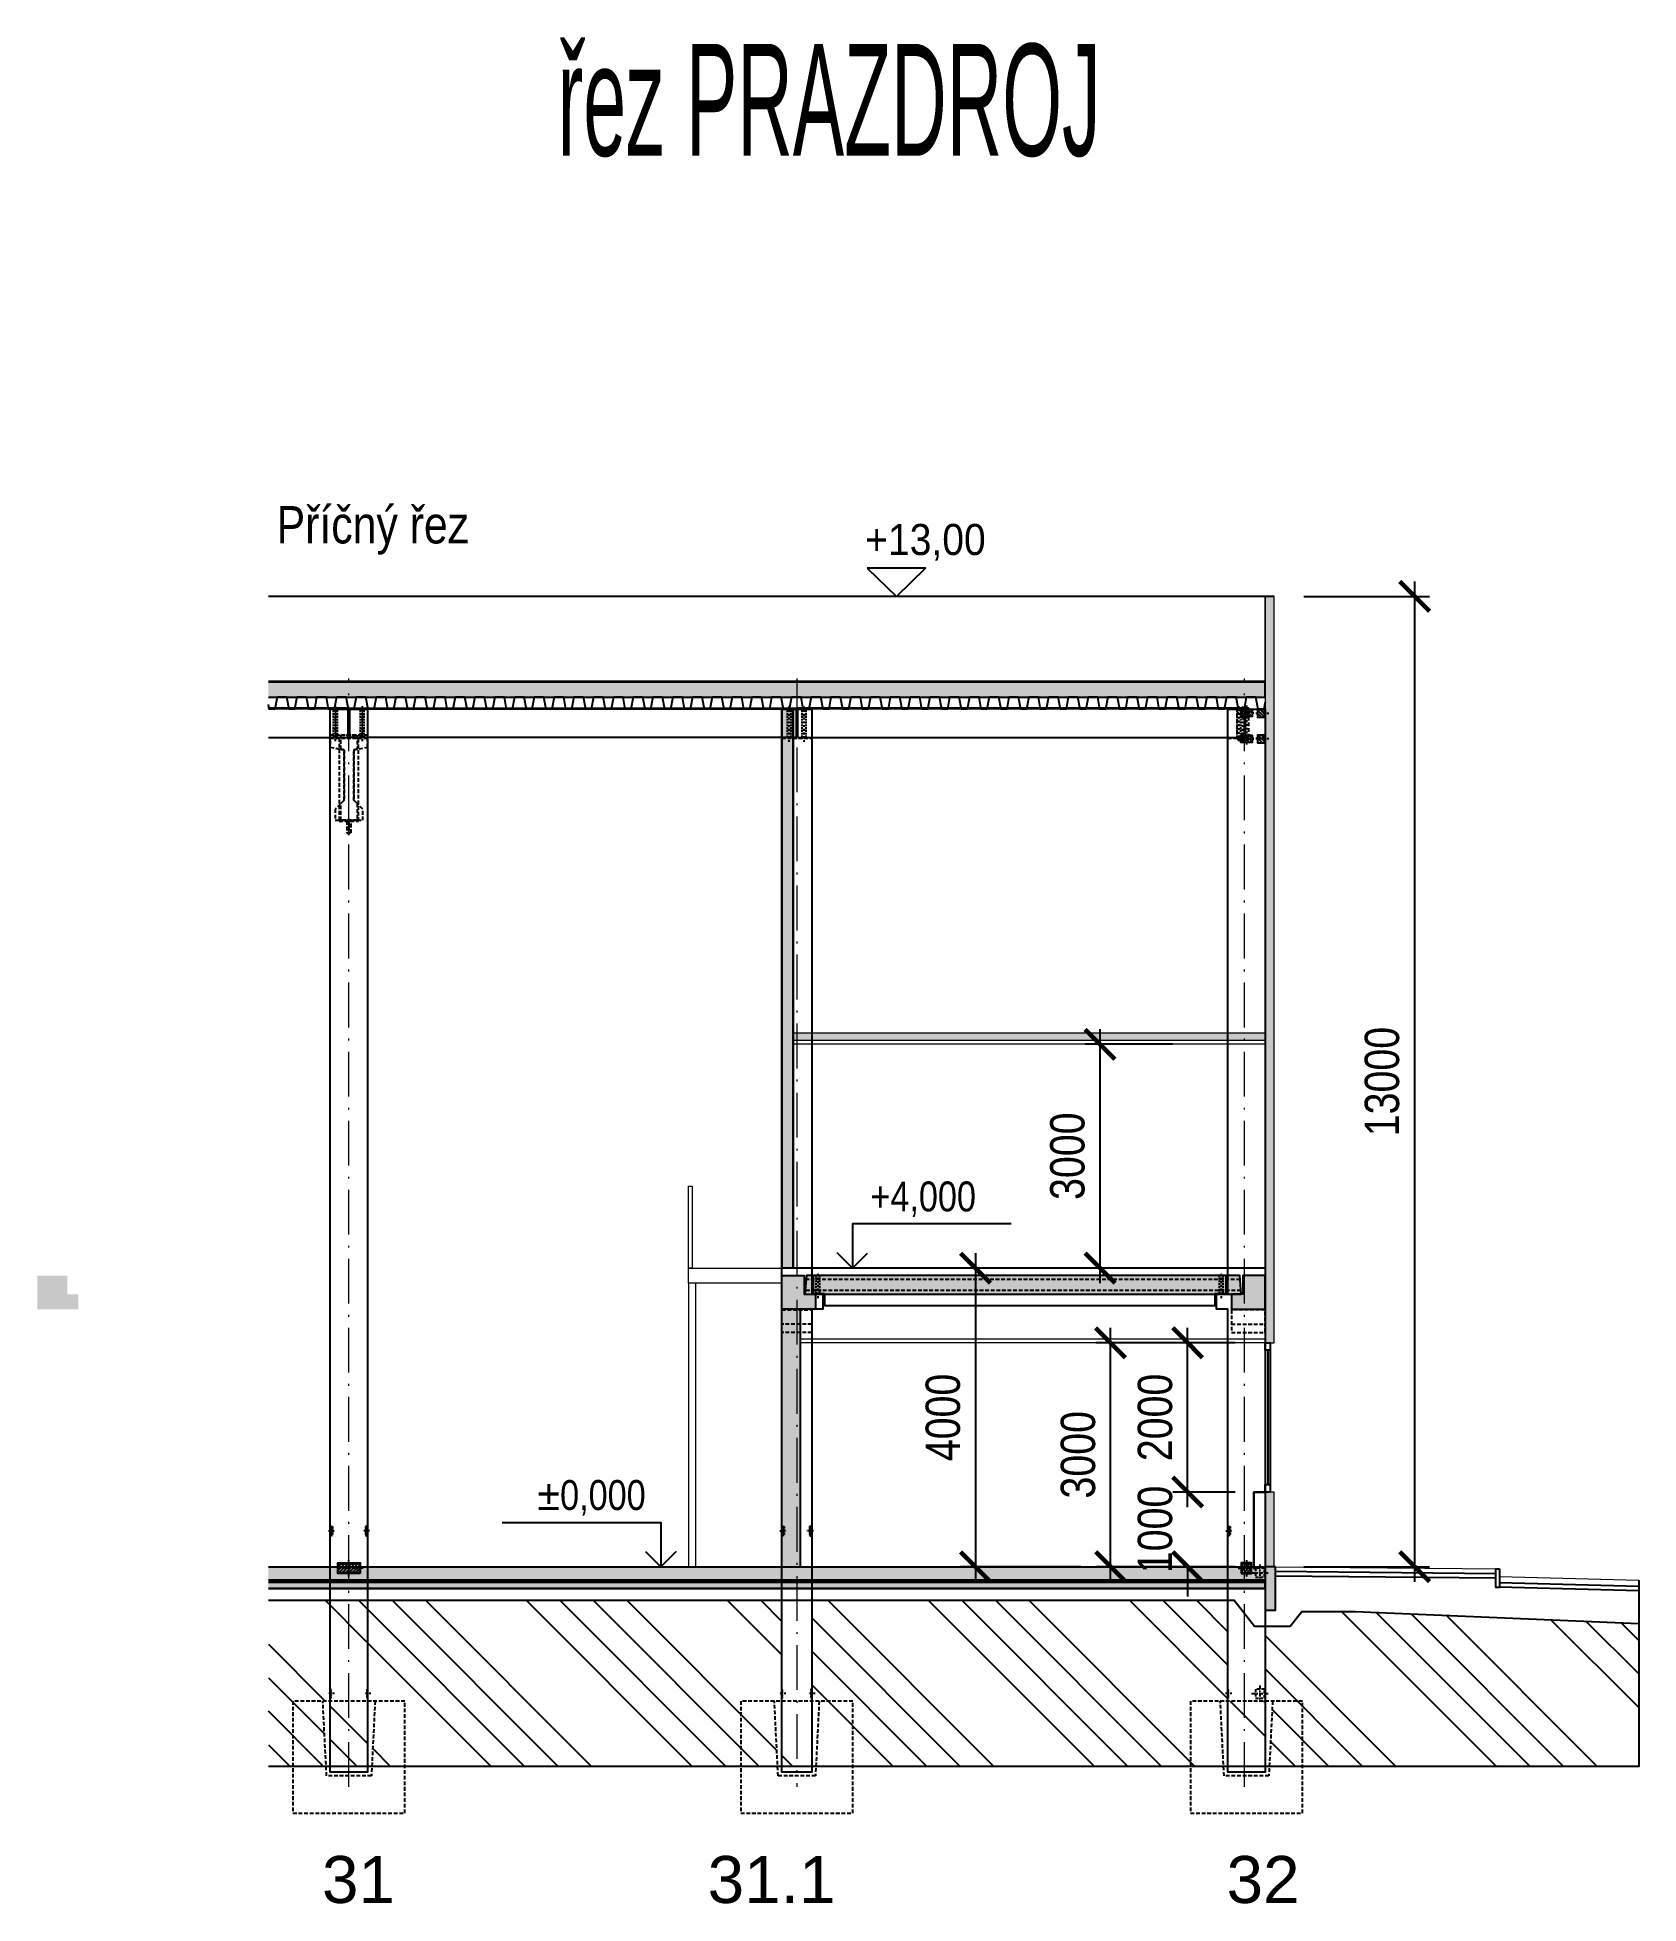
# Model space of a CAD drawing. Header units: millimetres. Extents: x 325046 to 1268204, y 1875583 to 2761998.
# Drawn here: x 1061929 to 1083384, y 2379009 to 2404012 of the extents above; entities that cross this region are included whole.
import ezdxf
from ezdxf.enums import TextEntityAlignment as Align

# ---------------------------------------------------------------- set-up
doc = ezdxf.new("R2010")
doc.units = ezdxf.units.MM
doc.header["$LTSCALE"] = 100
doc.header["$PDMODE"] = 65
for name, pattern in [('ACAD_ISO10W100', [18.5, 12, -3, 0.5, -3]), ('DASHDOT', [1, 0.5, -0.25, 0, -0.25]), ('DASHED', [0.75, 0.5, -0.25])]:
    doc.linetypes.add(name, pattern=pattern)
for name, color, linetype in [('005', 9, 'Continuous'), ('025', 1, 'Continuous'), ('035', 7, 'Continuous'), ('050', 4, 'Continuous'), ('A_KOTY_výškové', 2, 'Continuous'), ('FASÁDY kresba', 7, 'Continuous'), ('KOTY', 2, 'Continuous'), ('kóty 100', 5, 'Continuous'), ('OKNA - RASTR', 5, 'Continuous'), ('PŘÍČKY - ZDĚNÉ', 4, 'Continuous'), ('ČÍSLO MÍSTNOSTI', 4, 'Continuous'), ('ŠRAF-TERÉN', 34, 'Continuous'), ('ŽB - MONOLIT', 4, 'Continuous'), ('ŽB - PREFA', 3, 'Continuous')]:
    doc.layers.add(name, color=color, linetype=linetype)
for name, color, linetype, lineweight in [('ARKOS - obrys budovy', 4, 'Continuous', 13), ('Objekty - osy', 5, 'ACAD_ISO10W100', 20), ('OBVODOVÝ PLÁŠŤ', 2, 'Continuous', 9), ('ŠRAF-YTONG', 54, 'Continuous', 9), ('ŽB - Šraf-prefa', 253, 'Continuous', 13)]:
    doc.layers.add(name, color=color, linetype=linetype, lineweight=lineweight)
for name, color, linetype, lineweight, true_color in [('IZOLACE - H', 7, 'Continuous', 9, 0x525252), ('OCELOVÉ KONSTRUKCE', 7, 'Continuous', 13, 0x2865c8), ('PODHLEDY', 7, 'Continuous', 18, 0x1d8172), ('PŘÍČKY - SDK', 7, 'Continuous', 30, 0x6a1174), ('TRAPÉZ -  KRYTINA', 7, 'Continuous', 25, 0x005875)]:
    doc.layers.add(name, color=color, linetype=linetype, lineweight=lineweight, true_color=true_color)
for name, color, linetype, true_color in [('Izolace tepelná', 7, 'Continuous', 0xfdf0ce), ('POPIS MÍSTNOSTÍ', 7, 'Continuous', 0x072bf2), ('Popis OS', 7, 'Continuous', 0xbd0a5d), ('Příprava na dock', 7, 'Continuous', 0x616161), ('VÝŠKOVÉ KOTY', 7, 'Continuous', 0xf90b4b), ('ŠRAF - SDK', 7, 'Continuous', 0xfbe0ee), ('ŽB - Šraf-monol', 7, 'Continuous', 0x6bc2a4)]:
    doc.layers.add(name, color=color, linetype=linetype, true_color=true_color)
doc.styles.add('ARIAL', font='arial.ttf')
doc.styles.add('ARIAL NARROW', font='ARIALN.TTF')
doc.styles.add('ARIL-TENKÝ', font='arial.ttf')
doc.dimstyles.new('200', dxfattribs={"dimscale": 200, "dimtxt": 2.3, "dimasz": 2, "dimexe": 1, "dimexo": 2, "dimgap": 1, "dimtad": 1, "dimdec": 0, "dimzin": 0, "dimdsep": 46, "dimtxsty": 'ARIAL NARROW', "dimblk": 'ARCHTICK', "dimcen": 4, "dimdle": 1, "dimclrd": 256, "dimclre": 256, "dimclrt": 7, "dimadec": 0, "dimazin": 0, "dimtfac": 1, "dimtdec": 0, "dimtix": 1, "dimtofl": 0, "dimtmove": 0, "dimatfit": 0, "dimldrblk": 'OBLIQUE', "dimfxl": 1, "dimtolj": 1, "dimtzin": 0, "dimlwd": -1, "dimlwe": -1, "dimarcsym": 0})

msp = doc.modelspace()

# ---------------------------------------------------------------- texts
at = {"layer": 'A_KOTY_výškové', "color": 20, "true_color": 0xff3838, "style": 'ARIAL', "width": 0.9}
msp.add_text('+13,00', height=416, rotation=360, dxfattribs=at).set_placement((1073021.2, 2397077.1))
at = {"layer": 'POPIS MÍSTNOSTÍ', "style": 'ARIAL NARROW', "width": 0.6}
msp.add_text('řez PRAZDROJ', height=1500, dxfattribs=at).set_placement((1068901, 2402425))
at = {"layer": 'Popis OS', "linetype": 'ByBlock', "style": 'ARIL-TENKÝ'}
for s, p in [('31', (1066231.9, 2379333.1)), ('31.1', (1071766.2, 2379333.1)), ('32', (1078351.9, 2379333.1))]:
    msp.add_text(s, height=630, dxfattribs=at).set_placement(p, align=Align.MIDDLE_CENTER)
at = {"layer": 'VÝŠKOVÉ KOTY', "ltscale": 2, "transparency": 33554687, "char_height": 400, "attachment_point": 3, "style": 'ARIAL NARROW'}
for s, insert in [('+4,000', (1074504.9, 2388683.7)), ('%%P0,000', (1070079.8, 2384683.7))]:
    msp.add_mtext(s, dxfattribs=dict(at, insert=insert))
at = {"layer": 'ČÍSLO MÍSTNOSTI', "style": 'ARIAL NARROW'}
msp.add_text('Příčný řez', height=500, dxfattribs=at).set_placement((1065135.4, 2397232.1))

# ---------------------------------------------------------------- blocks, each defined once
blk = doc.blocks.new('_ARCHTICK')
at = {"color": 0, "linetype": 'ByBlock', "const_width": 0.15}
blk.add_lwpolyline([(-0.5, -0.5), (0.5, 0.5)], dxfattribs=at)
blk = doc.blocks.new('*D254')
at = {"layer": 'Defpoints', "color": 0, "transparency": 16777216}
for p in [(1076309, 2386523), (1077679, 2386523), (1077679, 2383523)]:
    blk.add_point(p, dxfattribs=at)
at = {"layer": 'kóty 100', "transparency": 16777216}
for p, q in [((1076309, 2383323), (1076309, 2386723)), ((1077279, 2386523), (1076109, 2386523)), ((1077279, 2383523), (1076109, 2383523))]:
    blk.add_line(p, q, dxfattribs=at)
at = {"layer": 'kóty 100', "transparency": 16777216, "xscale": 400, "yscale": 400, "zscale": 400}
for p, rotation in [((1076309, 2386523), 90), ((1076309, 2383523), 270)]:
    blk.add_blockref('_ARCHTICK', p, dxfattribs=dict(at, rotation=rotation))
at = {"layer": 'kóty 100', "color": 7, "transparency": 16777216, "insert": (1075874, 2385023), "char_height": 460, "attachment_point": 5, "rotation": 90, "style": 'ARIAL NARROW'}
blk.add_mtext('\\A1;3000', dxfattribs=at)
blk = doc.blocks.new('_Oblique')
at = {"color": 0, "lineweight": -2}
blk.add_line((-0.5, -0.5), (0.5, 0.5), dxfattribs=at)
blk = doc.blocks.new('*D255')
at = {"layer": 'Defpoints', "color": 0, "transparency": 16777216}
for p in [(1076167, 2390523), (1077536, 2390523), (1077536, 2387523)]:
    blk.add_point(p, dxfattribs=at)
at = {"layer": 'kóty 100', "transparency": 16777216}
for p, q in [((1076167, 2387323), (1076167, 2390723)), ((1077136, 2390523), (1075967, 2390523)), ((1077136, 2387523), (1075967, 2387523))]:
    blk.add_line(p, q, dxfattribs=at)
at = {"layer": 'kóty 100', "transparency": 16777216, "xscale": 400, "yscale": 400, "zscale": 400}
for p, rotation in [((1076167, 2390523), 90), ((1076167, 2387523), 270)]:
    blk.add_blockref('_ARCHTICK', p, dxfattribs=dict(at, rotation=rotation))
at = {"layer": 'kóty 100', "color": 7, "transparency": 16777216, "insert": (1075732, 2389023), "char_height": 460, "attachment_point": 5, "rotation": 90, "style": 'ARIAL NARROW'}
blk.add_mtext('\\A1;3000', dxfattribs=at)
blk = doc.blocks.new('*D256')
at = {"layer": 'Defpoints', "color": 0, "transparency": 16777216}
for p in [(1076167, 2387523), (1074499, 2383523), (1076309, 2383523)]:
    blk.add_point(p, dxfattribs=at)
at = {"layer": 'kóty 100', "transparency": 16777216}
for p, q in [((1074499, 2387723), (1074499, 2383323)), ((1075767, 2387523), (1074299, 2387523)), ((1075909, 2383523), (1074299, 2383523))]:
    blk.add_line(p, q, dxfattribs=at)
at = {"layer": 'kóty 100', "transparency": 16777216, "xscale": 400, "yscale": 400, "zscale": 400}
for p, rotation in [((1074499, 2387523), 90), ((1074499, 2383523), 270)]:
    blk.add_blockref('_ARCHTICK', p, dxfattribs=dict(at, rotation=rotation))
at = {"layer": 'kóty 100', "color": 7, "transparency": 16777216, "insert": (1074064, 2385523), "char_height": 460, "attachment_point": 5, "rotation": 90, "style": 'ARIAL NARROW'}
blk.add_mtext('\\A1;4000', dxfattribs=at)
blk = doc.blocks.new('ZT1 PO')
at = {"layer": '035', "ltscale": 0.5}
blk.add_lwpolyline([(2430019, -5507162), (2424039, -5507162), (2424039, -5506772), (2430019, -5506772)], close=True, dxfattribs=at)
blk.add_lwpolyline([(2424039, -5506778), (2430019, -5506778)], dxfattribs=at)
at = {"layer": '035', "linetype": 'DASHED', "ltscale": 0.5}
for points in [[(2424184, -5507162), (2424184, -5506772)], [(2424234, -5507162), (2424234, -5506772)], [(2429904, -5507162), (2429904, -5506772)], [(2429954, -5507162), (2429954, -5506772)]]:
    blk.add_lwpolyline(points, dxfattribs=at)
at = {"layer": 'Příprava na dock', "linetype": 'DASHDOT', "ltscale": 0.5}
for points in [[(2424209, -5507212), (2424209, -5506742)], [(2429929, -5507222), (2429929, -5506722)]]:
    blk.add_lwpolyline(points, dxfattribs=at)
blk = doc.blocks.new('HLAVIVE 5 PO')
at = {"layer": 'Příprava na dock', "linetype": 'DASHED'}
blk.add_lwpolyline([(2345597, -5228059), (2345597, -5226559), (2347097, -5226559), (2347097, -5228059)], close=True, dxfattribs=at)
blk.add_lwpolyline([(2345997, -5226559), (2346047, -5227559), (2346647, -5227559), (2346697, -5226559)], dxfattribs=at)
blk = doc.blocks.new('hlavice 4 pohled')
at = {"layer": 'Příprava na dock', "linetype": 'DASHED'}
blk.add_lwpolyline([(2018455, -5355778), (2018455, -5354278), (2016955, -5354278), (2016955, -5355778)], close=True, dxfattribs=at)
blk.add_lwpolyline([(2018005, -5354278), (2017955, -5355278), (2017455, -5355278), (2017405, -5354278)], dxfattribs=at)
blk = doc.blocks.new('atika roh')
at = {"layer": 'Příprava na dock', "ltscale": 0.5}
h = blk.add_hatch(dxfattribs=at)
h.set_pattern_fill('ANSI31', color=256, scale=250)
h.set_pattern_definition([(45, (-13253.59, -4226.8), (-22.09708691, 22.09708691), [])])
h.paths.add_polyline_path([(1752057, -4990655), (1752157, -4990655), (1752157, -4990755), (1752057, -4990755)])
h = blk.add_hatch(dxfattribs=at)
h.set_pattern_fill('ANSI31', color=256, scale=250)
h.set_pattern_definition([(45, (-13253.59, -4066.8), (-22.09708691, 22.09708691), [])])
h.paths.add_polyline_path([(1752057, -4990995), (1752157, -4990995), (1752157, -4991095), (1752057, -4991095)])
at = {"layer": '025', "ltscale": 0.5}
for points in [[(1752057, -4990655), (1752157, -4990655), (1752157, -4990755), (1752057, -4990755)], [(1752057, -4990995), (1752157, -4990995), (1752157, -4991095), (1752057, -4991095)]]:
    blk.add_lwpolyline(points, close=True, dxfattribs=at)
at = {"layer": '025', "linetype": 'DASHED', "ltscale": 0.5}
for points in [[(1752067, -4990755), (1752067, -4990655)], [(1752067, -4991095), (1752067, -4990995)]]:
    blk.add_lwpolyline(points, dxfattribs=at)
at = {"layer": 'Příprava na dock', "linetype": 'DASHDOT', "ltscale": 0.5}
for points in [[(1752007, -4990705), (1752207, -4990705)], [(1752007, -4991045), (1752207, -4991045)]]:
    blk.add_lwpolyline(points, dxfattribs=at)
blk = doc.blocks.new('ZT6_PO')
at = {"layer": '035', "ltscale": 0.5}
blk.add_lwpolyline([(1337423, -5175428), (1343428, -5175428), (1343428, -5175038), (1337423, -5175038)], close=True, dxfattribs=at)
blk.add_lwpolyline([(1343428, -5175044), (1337423, -5175044)], dxfattribs=at)
at = {"layer": '035', "linetype": 'DASHED', "ltscale": 0.5}
for points in [[(1337488, -5175428), (1337488, -5175038)], [(1337538, -5175428), (1337538, -5175038)], [(1343313, -5175428), (1343313, -5175038)], [(1343363, -5175428), (1343363, -5175038)]]:
    blk.add_lwpolyline(points, dxfattribs=at)
at = {"layer": 'Příprava na dock', "linetype": 'DASHDOT', "ltscale": 0.5}
for points in [[(1337513, -5175488), (1337513, -5174988)], [(1343338, -5175478), (1343338, -5175008)]]:
    blk.add_lwpolyline(points, dxfattribs=at)
blk = doc.blocks.new('ZT14_PO')
at = {"layer": '035'}
blk.add_lwpolyline([(1037043, -5182878), (1037043, -5183038), (1031808, -5183038), (1031808, -5182878), (1031658, -5182878), (1031658, -5182638), (1037193, -5182638), (1037193, -5182878)], close=True, dxfattribs=at)
at = {"layer": '035', "linetype": 'DASHED', "ltscale": 0.5}
for points in [[(1031698, -5182878), (1031698, -5182638)], [(1031748, -5182878), (1031748, -5182638)], [(1037103, -5182878), (1037103, -5182638)], [(1037153, -5182878), (1037153, -5182638)]]:
    blk.add_lwpolyline(points, dxfattribs=at)
at = {"layer": 'Příprava na dock', "linetype": 'DASHDOT', "ltscale": 0.5}
for points in [[(1031723, -5182938), (1031723, -5182593)], [(1037128, -5182938), (1037128, -5182593)]]:
    blk.add_lwpolyline(points, dxfattribs=at)
blk = doc.blocks.new('*D410')
at = {"layer": 'Defpoints', "color": 0, "transparency": 16777216}
for p in [(1077341, 2384523), (1078379, 2384523), (1078379, 2383523)]:
    blk.add_point(p, dxfattribs=at)
at = {"layer": 'kóty 100', "transparency": 16777216}
for p, q in [((1077341, 2384523), (1077341, 2384923)), ((1077979, 2384523), (1077141, 2384523)), ((1077979, 2383523), (1077141, 2383523)), ((1077341, 2383523), (1077341, 2383123))]:
    blk.add_line(p, q, dxfattribs=at)
at = {"layer": 'kóty 100', "transparency": 16777216, "xscale": 400, "yscale": 400, "zscale": 400}
for p, rotation in [((1077341, 2384523), 270), ((1077341, 2383523), 90)]:
    blk.add_blockref('_ARCHTICK', p, dxfattribs=dict(at, rotation=rotation))
at = {"layer": 'kóty 100', "color": 7, "transparency": 16777216, "insert": (1076906, 2384023), "char_height": 460, "attachment_point": 5, "rotation": 90, "style": 'ARIAL NARROW'}
blk.add_mtext('\\A1;1000', dxfattribs=at)
blk = doc.blocks.new('*D411')
at = {"layer": 'Defpoints', "color": 0, "transparency": 16777216}
for p in [(1077341, 2386523), (1078379, 2386523), (1078379, 2384523)]:
    blk.add_point(p, dxfattribs=at)
at = {"layer": 'kóty 100', "transparency": 16777216}
for p, q in [((1077341, 2384323), (1077341, 2386723)), ((1077979, 2386523), (1077141, 2386523)), ((1077979, 2384523), (1077141, 2384523))]:
    blk.add_line(p, q, dxfattribs=at)
at = {"layer": 'kóty 100', "transparency": 16777216, "xscale": 400, "yscale": 400, "zscale": 400}
for p, rotation in [((1077341, 2386523), 90), ((1077341, 2384523), 270)]:
    blk.add_blockref('_ARCHTICK', p, dxfattribs=dict(at, rotation=rotation))
at = {"layer": 'kóty 100', "color": 7, "transparency": 16777216, "insert": (1076906, 2385523), "char_height": 460, "attachment_point": 5, "rotation": 90, "style": 'ARIAL NARROW'}
blk.add_mtext('\\A1;2000', dxfattribs=at)
blk = doc.blocks.new('*D413')
at = {"layer": 'Defpoints', "color": 0, "transparency": 16777216}
for p in [(1078499, 2396523), (1078499, 2383523), (1080382, 2383523)]:
    blk.add_point(p, dxfattribs=at)
at = {"layer": 'kóty 100', "transparency": 16777216}
for p, q in [((1080382, 2396723), (1080382, 2383323)), ((1078899, 2396523), (1080582, 2396523)), ((1078899, 2383523), (1080582, 2383523))]:
    blk.add_line(p, q, dxfattribs=at)
at = {"layer": 'kóty 100', "transparency": 16777216, "xscale": 400, "yscale": 400, "zscale": 400}
for p, rotation in [((1080382, 2396523), 90), ((1080382, 2383523), 270)]:
    blk.add_blockref('_ARCHTICK', p, dxfattribs=dict(at, rotation=rotation))
at = {"layer": 'kóty 100', "color": 7, "transparency": 16777216, "insert": (1079947, 2390023), "char_height": 460, "attachment_point": 5, "rotation": 90, "style": 'ARIAL NARROW'}
blk.add_mtext('\\A1;13000', dxfattribs=at)

# ---------------------------------------------------------------- dimensions: what is measured, and where the dimension line sits
at = {"layer": 'kóty 100'}
for base, p1, p2, picture, middle in [((1080381.5, 2383523.1), (1078498.7, 2396523.1), (1078498.7, 2383523.1), '*D413', (1079946.7, 2390023.1)), ((1076166.5, 2390523.1), (1077536, 2387523.1), (1077536, 2390523.1), '*D255', (1075731.6, 2389023.1)), ((1074499, 2383523.1), (1076166.5, 2387523.1), (1076309.2, 2383523.1), '*D256', (1074064.1, 2385523.1)), ((1076309.2, 2386523.1), (1077678.7, 2383523.1), (1077678.7, 2386523.1), '*D254', (1075874.3, 2385023.1)), ((1077340.9, 2386523.1), (1078378.7, 2384523.1), (1078378.7, 2386523.1), '*D411', (1076906, 2385523.1)), ((1077340.9, 2384523.1), (1078378.7, 2383523.1), (1078378.7, 2384523.1), '*D410', (1076906, 2384023.1))]:
    dim = msp.add_linear_dim(base=base, p1=p1, p2=p2, angle=90, dimstyle='200', dxfattribs=at)
    dim.commit()
    dim.dimension.update_dxf_attribs({"geometry": picture, "text_midpoint": middle})

# ---------------------------------------------------------------- hatches: boundary and pattern name
at = {"layer": 'Izolace tepelná'}
h = msp.add_hatch(color=256, dxfattribs=at)
h.dxf.hatch_style = 1
h.paths.add_polyline_path([(1078498.7, 2386523.1), (1078498.7, 2396523.1), (1078378.7, 2396523.1), (1078378.7, 2386523.1)])
h.paths.add_polyline_path([(1078378.7, 2384523.1), (1078378.7, 2383523.1), (1078498.7, 2383523.1), (1078498.7, 2384523.1)])
h = msp.add_hatch(color=256, dxfattribs=at)
h.dxf.hatch_style = 1
h.paths.add_polyline_path([(1066103.7, 2395373.1), (1065025.1, 2395373.1), (1065025.1, 2395173.1), (1066103.7, 2395173.1)])
h.paths.add_polyline_path([(1072103.7, 2395373.1), (1066103.7, 2395373.1), (1066103.7, 2395173.1), (1072103.7, 2395173.1)])
h.paths.add_polyline_path([(1078103.7, 2395373.1), (1072103.7, 2395373.1), (1072103.7, 2395173.1), (1072161.4, 2395173.1), (1078103.7, 2395173.1)])
h.paths.add_polyline_path([(1078378.7, 2395373.1), (1078103.7, 2395373.1), (1078103.7, 2395173.1), (1078378.7, 2395173.1)])
h = msp.add_hatch(color=256, dxfattribs=at)
h.dxf.hatch_style = 1
h.paths.add_polyline_path([(1077878.7, 2390673.1), (1072303.7, 2390673.1), (1072303.7, 2390573.1), (1077878.7, 2390573.1)])
h.paths.add_polyline_path([(1072303.7, 2390673.1), (1072103.7, 2390673.1), (1072103.7, 2390573.1), (1072303.7, 2390573.1)])
h.paths.add_polyline_path([(1078103.7, 2390673.1), (1077878.7, 2390673.1), (1077878.7, 2390573.1), (1078103.7, 2390573.1)])
h.paths.add_polyline_path([(1078378.7, 2390673.1), (1078103.7, 2390673.1), (1078103.7, 2390573.1), (1078378.7, 2390573.1)])
h.paths.add_polyline_path([(1072103.7, 2390673.1), (1072053.7, 2390673.1), (1072053.7, 2390573.1), (1072103.7, 2390573.1)])
h = msp.add_hatch(color=256, dxfattribs=at)
h.dxf.hatch_style = 1
h.paths.add_polyline_path([(1065025.1, 2383313.1), (1065025.1, 2383233.1), (1078378.7, 2383233.1), (1078378.7, 2383313.1)])
at = {"layer": 'Příprava na dock', "ltscale": 0.5}
h = msp.add_hatch(dxfattribs=at)
h.set_pattern_fill('ANSI31', color=256, scale=250, angle=180)
h.set_pattern_definition([(135, (2832877.41, 7381440.82), (22.09708691, 22.09708691), [])])
h.paths.add_polyline_path([(1078053.7, 2395013.1), (1078203.7, 2395013.1), (1078203.7, 2394913.1), (1078053.7, 2394913.1)])
h = msp.add_hatch(dxfattribs=at)
h.set_pattern_fill('ANSI31', color=256, scale=250, angle=180)
h.set_pattern_definition([(135, (2832877.41, 7381590.82), (22.09708691, 22.09708691), [])])
h.paths.add_polyline_path([(1078053.7, 2394663.1), (1078203.7, 2394663.1), (1078203.7, 2394563.1), (1078053.7, 2394563.1)])
at = {"layer": 'Příprava na dock'}
h = msp.add_hatch(dxfattribs=at)
h.set_pattern_fill('ANSI31', color=256, scale=250)
h.set_pattern_definition([(45, (1464604.128, 6883209.965), (-22.09708691, 22.09708691), [])])
h.paths.add_polyline_path([(1066243.7, 2383443.1), (1065963.7, 2383443.1), (1065963.7, 2383563.1), (1066243.7, 2383563.1)])
h = msp.add_hatch(dxfattribs=at)
h.set_pattern_fill('ANSI31', color=256, scale=250)
h.set_pattern_definition([(45, (1548899.128, 6883209.965), (-22.09708691, 22.09708691), [])])
h.paths.add_polyline_path([(1078068.7, 2383443.1), (1078188.7, 2383443.1), (1078188.7, 2383563.1), (1078068.7, 2383563.1)])
at = {"layer": 'ŠRAF - SDK'}
h = msp.add_hatch(color=256, dxfattribs=at)
h.dxf.hatch_style = 1
h.paths.add_polyline_path([(1072053.7, 2394623.1), (1071903.7, 2394623.1), (1071903.7, 2390573.1), (1072053.7, 2390573.1)])
h.paths.add_polyline_path([(1071903.7, 2390523.1), (1071903.7, 2387523.1), (1072053.7, 2387523.1), (1072052.3, 2390523.1)])
h.paths.add_polyline_path([(1072053.7, 2390573.1), (1071903.7, 2390573.1), (1071903.7, 2390523.1), (1072053.7, 2390523.1)])
h.paths.add_polyline_path([(1072053.7, 2395013.1), (1072028.7, 2395013.1), (1072028.7, 2394633.1), (1072053.7, 2394633.1)])
h.paths.add_polyline_path([(1072028.7, 2395013.1), (1072003.7, 2395013.1), (1072003.7, 2394633.1), (1072028.7, 2394633.1)])
h.paths.add_polyline_path([(1072003.7, 2395013.1), (1071978.7, 2395013.1), (1071978.7, 2394633.1), (1072003.7, 2394633.1)])
h.paths.add_polyline_path([(1071978.7, 2395013.1), (1071903.7, 2395013.1), (1071903.7, 2394633.1), (1071978.7, 2394633.1)])
at = {"layer": 'ŠRAF-TERÉN'}
h = msp.add_hatch(dxfattribs=at)
h.set_pattern_fill('ANSI34', color=256, scale=100, angle=90, style=0)
h.set_pattern_definition([(135, (-72857, -136844.4), (-1347.0384, -1347.0384), []), (135, (-72857, -136395.4), (-1347.0384, -1347.0384), []), (135, (-72857, -135946.3), (-1347.0384, -1347.0384), []), (135, (-72857, -135497.3), (-1347.0384, -1347.0384), [])])
h.paths.add_polyline_path([(1077878.7, 2383073.1), (1072303.7, 2383073.1), (1072303.7, 2381723.1), (1072853.7, 2381723.1), (1072853.7, 2380848.7), (1077378.7, 2380848.7), (1077378.7, 2381723.1), (1077878.7, 2381723.1)])
h.paths.add_polyline_path([(1083384.1, 2382764.2), (1079583.7, 2382923.1), (1078870.1, 2382923.1), (1078716.1, 2382724.7), (1078378.7, 2382724.7), (1078378.7, 2381723.1), (1078878.7, 2381723.1), (1078878.7, 2380848.7), (1083384.1, 2380848.7)])
h.paths.add_polyline_path([(1066353.7, 2383073.1), (1066353.7, 2381723.1), (1066853.7, 2381723.1), (1066853.7, 2380848.7), (1071353.7, 2380848.7), (1071353.7, 2381723.1), (1071903.7, 2381723.1), (1071903.7, 2381763.1), (1071903.7, 2381763.1), (1071903.7, 2381883.1), (1071903.7, 2383073.1)])
h.paths.add_polyline_path([(1066103.7, 2383073.1), (1066103.7, 2381723.1), (1066353.7, 2381723.1), (1066353.7, 2381763.1), (1066343.7, 2381763.1), (1066343.7, 2381883.1), (1066344.6, 2383073.1)])
h.paths.add_polyline_path([(1066103.7, 2383073.1), (1065853.7, 2383073.1), (1065853.7, 2381883.1), (1065863.7, 2381883.1), (1065863.7, 2381763.1), (1065863.3, 2381723.1), (1066103.7, 2381723.1)])
h.paths.add_polyline_path([(1065025.1, 2383073.1), (1065025.1, 2380848.7), (1065353.7, 2380848.7), (1065353.7, 2381723.1), (1065853.7, 2381723.1), (1065853.7, 2381763.1), (1065853.7, 2381763.1), (1065853.7, 2381883.1), (1065853.7, 2383073.1)])
h.paths.add_polyline_path([(1065753.7, 2381723.1), (1065353.7, 2381723.1), (1065353.7, 2380848.7), (1065797.4, 2380848.7)], flags=17)
h.paths.add_polyline_path([(1066103.7, 2381723.1), (1065853.7, 2381723.1), (1065853.7, 2380848.7), (1066103.7, 2380848.7)])
h.paths.add_polyline_path([(1066353.7, 2381723.1), (1066103.7, 2381723.1), (1066103.7, 2380848.7), (1066353.7, 2380848.7)])
h.paths.add_polyline_path([(1066853.7, 2381723.1), (1066453.7, 2381723.1), (1066409.9, 2380848.7), (1066853.7, 2380848.7)], flags=17)
h.paths.add_polyline_path([(1071803.7, 2381723.1), (1071353.7, 2381723.1), (1071353.7, 2380848.7), (1071847.4, 2380848.7)], flags=17)
h.paths.add_polyline_path([(1072103.7, 2381723.1), (1071903.7, 2381723.1), (1071903.7, 2380848.7), (1072103.7, 2380848.7)])
h.paths.add_polyline_path([(1072303.7, 2381723.1), (1072103.7, 2381723.1), (1072103.7, 2380848.7), (1072303.7, 2380848.7)])
h.paths.add_polyline_path([(1072853.7, 2381723.1), (1072403.7, 2381723.1), (1072359.9, 2380848.7), (1072853.7, 2380848.7)], flags=17)
h.paths.add_polyline_path([(1077778.7, 2381723.1), (1077378.7, 2381723.1), (1077378.7, 2380848.7), (1077822.4, 2380848.7)], flags=17)
h.paths.add_polyline_path([(1078103.7, 2381723.1), (1077878.7, 2381723.1), (1077878.7, 2380848.7), (1078103.7, 2380848.7)])
h.paths.add_polyline_path([(1078378.7, 2381723.1), (1078103.7, 2381723.1), (1078103.7, 2380848.7), (1078378.7, 2380848.7)])
h.paths.add_polyline_path([(1078878.7, 2381723.1), (1078478.7, 2381723.1), (1078434.9, 2380848.7), (1078878.7, 2380848.7)], flags=17)
at = {"layer": 'ŠRAF-YTONG', "true_color": 0x919191}
h = msp.add_hatch(color=252, dxfattribs=at)
h.dxf.hatch_style = 1
h.paths.add_polyline_path([(1072153.7, 2386973.1), (1071903.7, 2386973.1), (1071903.7, 2383523.1), (1072153.7, 2383523.1)])
at = {"layer": 'ŽB - Šraf-monol'}
msp.add_hatch(color=256, dxfattribs=at).paths.add_polyline_path([(1065025.1, 2383523.1), (1065025.1, 2383343.1), (1078378.7, 2383343.1), (1078378.7, 2383523.1)])
at = {"layer": 'ŽB - Šraf-prefa'}
h = msp.add_hatch(color=256, dxfattribs=at)
h.paths.add_polyline_path([(1061928.7, 2386973.1), (1061928.7, 2387423.1), (1062328.7, 2387423.1), (1062328.7, 2387173.1), (1062478.7, 2387173.1), (1062478.7, 2386973.1)])
h.paths.add_polyline_path([(1078378.7, 2386973.1), (1078378.7, 2387423.1), (1078078.7, 2387423.1), (1078078.7, 2387173.1), (1077928.7, 2387173.1), (1077928.7, 2386973.1)])
h.paths.add_polyline_path([(1072233.7, 2387423.1), (1072213.7, 2387173.1), (1078058.7, 2387173.1), (1078038.7, 2387423.1)])
h.paths.add_polyline_path([(1072353.7, 2387173.1), (1072203.7, 2387173.1), (1072203.7, 2387423.1), (1071903.7, 2387423.1), (1071903.7, 2386973.1), (1072353.7, 2386973.1)])
at = {"layer": 'ŽB - Šraf-prefa', "ltscale": 2}
msp.add_hatch(color=256, dxfattribs=at).paths.add_polyline_path([(1078378.7, 2383523.1), (1078518.7, 2383523.1), (1078518.7, 2382943.1), (1078378.7, 2382943.1)])
at = {"layer": 'ŽB - Šraf-prefa'}
msp.add_hatch(color=256, dxfattribs=at).paths.add_polyline_path([(1078518.7, 2383523.1), (1078378.7, 2383523.1), (1078378.7, 2382943.1), (1078518.7, 2382943.1)])

# ---------------------------------------------------------------- linework, layer by layer
at = {"layer": '005', "linetype": 'DASHED'}
for points in [[(1078043.7, 2387373.1), (1072228.7, 2387373.1)], [(1078053.7, 2387223.1), (1072218.7, 2387223.1)]]:
    msp.add_lwpolyline(points, dxfattribs=at)
at = {"layer": '025', "linetype": 'DASHED'}
for points, const_width in [([(1065923.7, 2394623.1), (1065923.7, 2394993.1)], 20), ([(1066283.7, 2394623.1), (1066283.7, 2394993.1)], 20), ([(1066103.7, 2393373.1), (1066103.7, 2393523.1)], 25)]:
    msp.add_lwpolyline(points, dxfattribs=dict(at, const_width=const_width))
at = {"layer": '025', "ltscale": 0.5}
for points in [[(1078053.7, 2395013.1), (1078203.7, 2395013.1), (1078203.7, 2394913.1), (1078053.7, 2394913.1)], [(1078053.7, 2394663.1), (1078203.7, 2394663.1), (1078203.7, 2394563.1), (1078053.7, 2394563.1)]]:
    msp.add_lwpolyline(points, close=True, dxfattribs=at)
at = {"layer": '025', "linetype": 'DASHED', "ltscale": 0.5}
msp.add_lwpolyline([(1078053.7, 2395013.1), (1078203.7, 2395013.1), (1078203.7, 2395003.1), (1078053.7, 2395003.1)], close=True, dxfattribs=at)
at = {"layer": '025', "linetype": 'DASHED', "ltscale": 0.4}
for points in [[(1065883.7, 2384063.1), (1065883.7, 2383943.1), (1065873.7, 2383943.1), (1065873.7, 2384063.1), (1065883.7, 2384063.1)], [(1066323.7, 2384063.1), (1066323.7, 2383943.1), (1066333.7, 2383943.1), (1066333.7, 2384063.1), (1066323.7, 2384063.1)], [(1071933.7, 2384063.1), (1071933.7, 2383943.1), (1071923.7, 2383943.1), (1071923.7, 2384063.1), (1071933.7, 2384063.1)], [(1072273.7, 2384063.1), (1072273.7, 2383943.1), (1072283.7, 2383943.1), (1072283.7, 2384063.1), (1072273.7, 2384063.1)], [(1077908.7, 2384063.1), (1077908.7, 2383943.1), (1077898.7, 2383943.1), (1077898.7, 2384063.1), (1077908.7, 2384063.1)], [(1065853.7, 2381883.1), (1065853.7, 2381763.1), (1065863.7, 2381763.1), (1065863.7, 2381883.1), (1065853.7, 2381883.1)], [(1066343.7, 2381883.1), (1066343.7, 2381763.1), (1066353.7, 2381763.1), (1066353.7, 2381883.1), (1066343.7, 2381883.1)], [(1071903.7, 2381883.1), (1071903.7, 2381763.1), (1071913.7, 2381763.1), (1071913.7, 2381883.1), (1071903.7, 2381883.1)], [(1072293.7, 2381883.1), (1072293.7, 2381763.1), (1072303.7, 2381763.1), (1072303.7, 2381883.1), (1072293.7, 2381883.1)], [(1077878.7, 2381883.1), (1077878.7, 2381763.1), (1077888.7, 2381763.1), (1077888.7, 2381883.1), (1077878.7, 2381883.1)]]:
    msp.add_lwpolyline(points, dxfattribs=at)
at = {"layer": '025'}
for points in [[(1066243.7, 2383443.1), (1065963.7, 2383443.1), (1065963.7, 2383563.1), (1066243.7, 2383563.1), (1066243.7, 2383443.1)], [(1078068.7, 2383443.1), (1078188.7, 2383443.1), (1078188.7, 2383563.1), (1078068.7, 2383563.1), (1078068.7, 2383443.1)]]:
    msp.add_lwpolyline(points, dxfattribs=at)
at = {"layer": '025', "linetype": 'DASHED', "ltscale": 0.8}
for points in [[(1078248.7, 2383383.1), (1078368.7, 2383383.1), (1078368.7, 2383503.1), (1078248.7, 2383503.1), (1078248.7, 2383383.1)], [(1078248.7, 2381763.1), (1078368.7, 2381763.1), (1078368.7, 2381883.1), (1078248.7, 2381883.1), (1078248.7, 2381763.1)]]:
    msp.add_lwpolyline(points, dxfattribs=at)
at = {"layer": '035', "ltscale": 0.5}
for points in [[(1065025.1, 2394633.1), (1066093.7, 2394633.1), (1066093.7, 2395023.1), (1065025.1, 2395023.1)], [(1066093.7, 2395017.1), (1065025.1, 2395017.1)], [(1065853.7, 2395013.1), (1065853.7, 2395013.1), (1066353.7, 2395013.1), (1066353.7, 2380773.1), (1065853.7, 2380773.1), (1065853.7, 2395013.1)], [(1072303.7, 2395013.1), (1072303.7, 2387173.1), (1072453.7, 2387173.1), (1072453.7, 2386973.1), (1072303.7, 2386973.1), (1072303.7, 2380773.1), (1071903.7, 2380773.1), (1071903.7, 2395013.1), (1072303.7, 2395013.1), (1072303.7, 2395013.1)], [(1077878.7, 2395013.1), (1077878.7, 2395013.1), (1078378.7, 2395013.1), (1078378.7, 2380773.1), (1077878.7, 2380773.1), (1077878.7, 2386973.1), (1077728.7, 2386973.1), (1077728.7, 2387173.1), (1077878.7, 2387173.1), (1077878.7, 2395013.1)]]:
    msp.add_lwpolyline(points, dxfattribs=at)
at = {"layer": '035', "linetype": 'DASHED', "ltscale": 0.5}
for points in [[(1065898.7, 2394633.1), (1065898.7, 2395023.1)], [(1065948.7, 2394633.1), (1065948.7, 2395023.1)], [(1078053.7, 2394633.1), (1078053.7, 2395023.1)], [(1078103.7, 2394633.1), (1078103.7, 2395023.1)]]:
    msp.add_lwpolyline(points, dxfattribs=at)
at = {"layer": '035', "linetype": 'DASHED'}
for points in [[(1066353.7, 2394663.7), (1065853.7, 2394663.7), (1065853.7, 2394503.8), (1066038.7, 2394464.8), (1066038.7, 2393793.1), (1065918.7, 2393673.1), (1065918.7, 2393523.1), (1066288.7, 2393523.1), (1066288.7, 2393673.1), (1066168.7, 2393793.1), (1066168.7, 2394464.8), (1066353.7, 2394503.8), (1066353.7, 2394663.7)], [(1065853.7, 2394623.1), (1066353.7, 2394623.1)], [(1065973.7, 2394623.1), (1065973.7, 2393513.1), (1066233.7, 2393513.1), (1066233.7, 2394623.1)], [(1071903.7, 2394623.1), (1072303.7, 2394623.1)], [(1077878.7, 2394623.1), (1078378.7, 2394623.1)], [(1072303.7, 2386773.1), (1071903.7, 2386773.1)], [(1077928.7, 2386773.1), (1078378.7, 2386773.1)]]:
    msp.add_lwpolyline(points, dxfattribs=at)
for points in [[(1066073.7, 2393513.1), (1066073.7, 2393353.1), (1066133.7, 2393353.1), (1066133.7, 2393513.1)], [(1071903.7, 2386963.1), (1072303.7, 2386963.1), (1072303.7, 2386663.1), (1071903.7, 2386663.1)], [(1078378.7, 2386963.1), (1077928.7, 2386963.1), (1077928.7, 2386663.1), (1078378.7, 2386663.1)]]:
    msp.add_lwpolyline(points, close=True, dxfattribs=at)
at = {"layer": '035', "linetype": 'DASHED', "ltscale": 0.4}
for points in [[(1065853.7, 2384073.1), (1065853.7, 2384073.1), (1065873.7, 2384063.1), (1065873.7, 2383943.1), (1065853.7, 2383933.1)], [(1066353.7, 2384073.1), (1066353.7, 2384073.1), (1066333.7, 2384063.1), (1066333.7, 2383943.1), (1066353.7, 2383933.1)], [(1071903.7, 2384073.1), (1071903.7, 2384073.1), (1071923.7, 2384063.1), (1071923.7, 2383943.1), (1071903.7, 2383933.1)], [(1072303.7, 2384073.1), (1072303.7, 2384073.1), (1072283.7, 2384063.1), (1072283.7, 2383943.1), (1072303.7, 2383933.1)], [(1077878.7, 2384073.1), (1077878.7, 2384073.1), (1077898.7, 2384063.1), (1077898.7, 2383943.1), (1077878.7, 2383933.1)]]:
    msp.add_lwpolyline(points, dxfattribs=at)
at = {"layer": '035'}
for points in [[(1066253.7, 2383433.1), (1065953.7, 2383433.1), (1065953.7, 2383573.1), (1066253.7, 2383573.1)], [(1078058.7, 2383433.1), (1078198.7, 2383433.1), (1078198.7, 2383573.1), (1078058.7, 2383573.1)]]:
    msp.add_lwpolyline(points, close=True, dxfattribs=at)
for points in [[(1065963.7, 2383563.1), (1065953.7, 2383573.1)], [(1066243.7, 2383563.1), (1066253.7, 2383573.1)], [(1078068.7, 2383563.1), (1078058.7, 2383573.1)], [(1078188.7, 2383563.1), (1078198.7, 2383573.1)], [(1065963.7, 2383443.1), (1065953.7, 2383433.1)], [(1066243.7, 2383443.1), (1066253.7, 2383433.1)], [(1078068.7, 2383443.1), (1078058.7, 2383433.1)], [(1078188.7, 2383443.1), (1078198.7, 2383433.1)]]:
    msp.add_lwpolyline(points, dxfattribs=at)
at = {"layer": '050', "linetype": 'DASHED'}
for points in [[(1078158.7, 2395023.1), (1077998.7, 2395023.1), (1077998.7, 2394633.1), (1078158.7, 2394633.1)], [(1066213.7, 2394663.7), (1066213.7, 2394474.3), (1066168.7, 2394464.8), (1066168.7, 2393793.1), (1066213.7, 2393748.1), (1066213.7, 2393523.1), (1065993.7, 2393523.1), (1065993.7, 2393748.1), (1066038.7, 2393793.1), (1066038.7, 2394464.8), (1065993.7, 2394474.3), (1065993.7, 2394663.7)]]:
    msp.add_lwpolyline(points, close=True, dxfattribs=at)
at = {"layer": 'A_KOTY_výškové', "color": 20, "true_color": 0xff3838}
msp.add_lwpolyline([(1073047.9, 2396900.5), (1073438.4, 2396523.1), (1073828.9, 2396900.5), (1073047.9, 2396900.5)], dxfattribs=at)
at = {"layer": 'ARKOS - obrys budovy'}
msp.add_line((1078518.7, 2383523.1), (1081518.7, 2383493.1), dxfattribs=at)
msp.add_lwpolyline([(1081518.7, 2383493.1), (1081518.7, 2383393.1), (1083384.1, 2383343.1)], dxfattribs=at)
at = {"layer": 'FASÁDY kresba'}
for p, q in [((1078517.5, 2383403.1), (1081468.1, 2383373.6)), ((1078518.1, 2383463.1), (1081468.7, 2383433.6))]:
    msp.add_line(p, q, dxfattribs=at)
for points in [[(1081518.7, 2383493.1), (1081518.7, 2383243.1), (1081468.7, 2383243.1), (1081468.7, 2383493.1), (1081518.7, 2383493.1)], [(1081518.7, 2383313.1), (1083384.1, 2383263.1)], [(1081517.1, 2383253.1), (1083384.1, 2383203)]]:
    msp.add_lwpolyline(points, dxfattribs=at)
at = {"layer": 'IZOLACE - H', "linetype": 'ByBlock', "ltscale": 1000}
msp.add_line((1065025.1, 2395393.1), (1078378.7, 2395393.1), dxfattribs=at)
at = {"layer": 'IZOLACE - H', "linetype": 'DASHED', "ltscale": 10, "const_width": 20}
for points in [[(1078378.7, 2396523.1), (1078378.7, 2395373.1)], [(1065025.1, 2395383.1), (1078378.7, 2395383.1)]]:
    msp.add_lwpolyline(points, dxfattribs=at)
at = {"layer": 'IZOLACE - H', "linetype": 'DASHED', "ltscale": 5, "const_width": 20, "flags": 128}
msp.add_lwpolyline([(1078378.7, 2383323.1), (1065025.1, 2383323.1)], dxfattribs=at)
at = {"layer": 'IZOLACE - H', "linetype": 'ByBlock', "ltscale": 1000, "flags": 128}
for points in [[(1078378.7, 2383333.1), (1065025.1, 2383333.1)], [(1078378.7, 2383313.1), (1065025.1, 2383313.1)]]:
    msp.add_lwpolyline(points, dxfattribs=at)
at = {"layer": 'Izolace tepelná'}
for points in [[(1078378.7, 2395173.1), (1078378.7, 2395373.1), (1065025.1, 2395373.1)], [(1065025.1, 2395173.1), (1078378.7, 2395173.1)], [(1065025.1, 2383233.1), (1078378.7, 2383233.1), (1078378.7, 2383313.1)], [(1078378.7, 2383313.1), (1065025.1, 2383313.1)]]:
    msp.add_lwpolyline(points, dxfattribs=at)
at = {"layer": 'kóty 100'}
msp.add_line((1078498.7, 2396523.1), (1065025.1, 2396523.1), dxfattribs=at)
at = {"layer": 'Objekty - osy', "ltscale": 0.5}
for points in [[(1066103.7, 2380573.1), (1066103.7, 2395423.5)], [(1072103.7, 2395423.5), (1072103.7, 2380573.1)], [(1078103.7, 2380573.1), (1078103.7, 2395423.5)]]:
    msp.add_lwpolyline(points, dxfattribs=at)
at = {"layer": 'OBVODOVÝ PLÁŠŤ', "linetype": 'ByBlock'}
for points in [[(1078498.7, 2386523.1), (1078498.7, 2396523.1), (1078378.7, 2396523.1), (1078378.7, 2386523.1), (1078498.7, 2386523.1)], [(1078378.7, 2384523.1), (1078378.7, 2383523.1), (1078498.7, 2383523.1), (1078498.7, 2384523.1), (1078378.7, 2384523.1)]]:
    msp.add_lwpolyline(points, dxfattribs=at)
at = {"layer": 'OCELOVÉ KONSTRUKCE'}
for points in [[(1070653.7, 2387523.1), (1070653.7, 2388623.1), (1070703.7, 2388623.1), (1070703.7, 2387523.1), (1070653.7, 2387523.1)], [(1070653.7, 2387523.1), (1071903.7, 2387523.1), (1071903.7, 2387323.1), (1070653.7, 2387323.1), (1070653.7, 2387523.1)], [(1070653.7, 2387323.1), (1070653.7, 2383523.1), (1070753.7, 2383523.1), (1070753.7, 2387323.1), (1070653.7, 2387323.1)]]:
    msp.add_lwpolyline(points, dxfattribs=at)
at = {"layer": 'OKNA - RASTR'}
for p, q in [((1078413.7, 2386423.1), (1078413.7, 2384623.1)), ((1078448.7, 2386423.1), (1078448.7, 2384623.1))]:
    msp.add_line(p, q, dxfattribs=at)
for points in [[(1078378.7, 2386523.1), (1078448.7, 2386523.1), (1078448.7, 2386423.1), (1078378.7, 2386423.1)], [(1078378.7, 2384623.1), (1078448.7, 2384623.1), (1078448.7, 2384523.1), (1078378.7, 2384523.1)]]:
    msp.add_lwpolyline(points, close=True, dxfattribs=at)
at = {"layer": 'PODHLEDY', "ltscale": 2, "transparency": 33554687}
for points in [[(1078378.7, 2390673.1), (1072053.7, 2390673.1)], [(1078378.7, 2390573.1), (1072053.7, 2390573.1)], [(1078378.7, 2390523.1), (1072053.7, 2390523.1)], [(1078378.7, 2386573.1), (1072153.7, 2386573.1)], [(1078378.7, 2386523.1), (1072153.7, 2386523.1)]]:
    msp.add_lwpolyline(points, dxfattribs=at)
at = {"layer": 'Příprava na dock', "linetype": 'DASHDOT', "ltscale": 0.5}
for points in [[(1078078.7, 2394573.1), (1078078.7, 2395063.1)], [(1078128.7, 2395063.1), (1078128.7, 2394513.1)], [(1065923.7, 2394583.1), (1065923.7, 2395053.4)], [(1078003.7, 2394963.1), (1078253.7, 2394963.1)], [(1078003.7, 2394613.1), (1078253.7, 2394613.1)], [(1066103.7, 2393323.1), (1066103.7, 2393573.1)], [(1065828.7, 2384003.1), (1065928.7, 2384003.1)], [(1066378.7, 2384003.1), (1066278.7, 2384003.1)], [(1071878.7, 2384003.1), (1071978.7, 2384003.1)], [(1072328.7, 2384003.1), (1072228.7, 2384003.1)], [(1077853.7, 2384003.1), (1077953.7, 2384003.1)], [(1065908.7, 2381823.1), (1065808.7, 2381823.1)], [(1066398.7, 2381823.1), (1066298.7, 2381823.1)], [(1071958.7, 2381823.1), (1071858.7, 2381823.1)], [(1072348.7, 2381823.1), (1072248.7, 2381823.1)], [(1077933.7, 2381823.1), (1077833.7, 2381823.1)]]:
    msp.add_lwpolyline(points, dxfattribs=at)
at = {"layer": 'Příprava na dock', "linetype": 'DASHDOT'}
for points in [[(1066103.7, 2383393.1), (1066103.7, 2383613.1)], [(1078128.7, 2383613.1), (1078128.7, 2383393.1)], [(1078308.7, 2383553.1), (1078308.7, 2383333.1)], [(1066293.7, 2383503.1), (1065913.7, 2383503.1)], [(1078018.7, 2383503.1), (1078238.7, 2383503.1)], [(1078198.7, 2383443.1), (1078418.7, 2383443.1)], [(1078198.7, 2381823.1), (1078418.7, 2381823.1)], [(1078308.7, 2381933.1), (1078308.7, 2381713.1)]]:
    msp.add_lwpolyline(points, dxfattribs=at)
at = {"layer": 'PŘÍČKY - SDK'}
for p, q in [((1071903.7, 2387523.1), (1071903.7, 2395013.1)), ((1072053.7, 2387523.1), (1072053.7, 2395013.1)), ((1078378.7, 2383230.5), (1065025.1, 2383230.5))]:
    msp.add_line(p, q, dxfattribs=at)
msp.add_lwpolyline([(1078378.7, 2384523.1), (1078228.7, 2384523.1), (1078228.7, 2383523.1)], dxfattribs=at)
at = {"layer": 'PŘÍČKY - ZDĚNÉ'}
for p, q in [((1071903.7, 2383523.1), (1071903.7, 2386973.1)), ((1072153.7, 2383523.1), (1072153.7, 2386973.1))]:
    msp.add_line(p, q, dxfattribs=at)
msp.add_lwpolyline([(1078378.7, 2387523.1), (1071903.7, 2387523.1)], dxfattribs=at)
at = {"layer": 'TRAPÉZ -  KRYTINA', "flags": 128}
msp.add_lwpolyline([(1078379.1, 2395107.5), (1078361.4, 2395013.1), (1078311.4, 2395013.1), (1078286.4, 2395013.1), (1078256.4, 2395173.1), (1078126.4, 2395173.1), (1078096.4, 2395013.1), (1078046.4, 2395013.1), (1078021.4, 2395013.1), (1077991.4, 2395173.1), (1077861.4, 2395173.1), (1077831.4, 2395013.1), (1077781.4, 2395013.1), (1077756.4, 2395013.1), (1077726.4, 2395173.1), (1077596.4, 2395173.1), (1077566.4, 2395013.1), (1077516.4, 2395013.1), (1077491.4, 2395013.1), (1077461.4, 2395173.1), (1077331.4, 2395173.1), (1077301.4, 2395013.1), (1077251.4, 2395013.1), (1077226.4, 2395013.1), (1077196.4, 2395173.1), (1077066.4, 2395173.1), (1077036.4, 2395013.1), (1076986.4, 2395013.1), (1076961.4, 2395013.1), (1076931.4, 2395173.1), (1076801.4, 2395173.1), (1076771.4, 2395013.1), (1076721.4, 2395013.1), (1076696.4, 2395013.1), (1076666.4, 2395173.1), (1076536.4, 2395173.1), (1076506.4, 2395013.1), (1076456.4, 2395013.1), (1076431.4, 2395013.1), (1076401.4, 2395173.1), (1076271.4, 2395173.1), (1076241.4, 2395013.1), (1076191.4, 2395013.1), (1076166.4, 2395013.1), (1076136.4, 2395173.1), (1076006.4, 2395173.1), (1075976.4, 2395013.1), (1075926.4, 2395013.1), (1075901.4, 2395013.1), (1075871.4, 2395173.1), (1075741.4, 2395173.1), (1075711.4, 2395013.1), (1075661.4, 2395013.1), (1075636.4, 2395013.1), (1075606.4, 2395173.1), (1075476.4, 2395173.1), (1075446.4, 2395013.1), (1075396.4, 2395013.1), (1075371.4, 2395013.1), (1075341.4, 2395173.1), (1075211.4, 2395173.1), (1075181.4, 2395013.1), (1075131.4, 2395013.1), (1075106.4, 2395013.1), (1075076.4, 2395173.1), (1074946.4, 2395173.1), (1074916.4, 2395013.1), (1074866.4, 2395013.1), (1074841.4, 2395013.1), (1074811.4, 2395173.1), (1074681.4, 2395173.1), (1074651.4, 2395013.1), (1074601.4, 2395013.1), (1074576.4, 2395013.1), (1074546.4, 2395173.1), (1074416.4, 2395173.1), (1074386.4, 2395013.1), (1074336.4, 2395013.1), (1074311.4, 2395013.1), (1074281.4, 2395173.1), (1074151.4, 2395173.1), (1074121.4, 2395013.1), (1074071.4, 2395013.1), (1074046.4, 2395013.1), (1074016.4, 2395173.1), (1073886.4, 2395173.1), (1073856.4, 2395013.1), (1073806.4, 2395013.1), (1073781.4, 2395013.1), (1073751.4, 2395173.1), (1073621.4, 2395173.1), (1073591.4, 2395013.1), (1073541.4, 2395013.1), (1073516.4, 2395013.1), (1073486.4, 2395173.1), (1073356.4, 2395173.1), (1073326.4, 2395013.1), (1073276.4, 2395013.1), (1073251.4, 2395013.1), (1073221.4, 2395173.1), (1073091.4, 2395173.1), (1073061.4, 2395013.1), (1073011.4, 2395013.1), (1072986.4, 2395013.1), (1072956.4, 2395173.1), (1072826.4, 2395173.1), (1072796.4, 2395013.1), (1072746.4, 2395013.1), (1072721.4, 2395013.1), (1072691.4, 2395173.1), (1072561.4, 2395173.1), (1072531.4, 2395013.1), (1072481.4, 2395013.1), (1072456.4, 2395013.1), (1072426.4, 2395173.1), (1072296.4, 2395173.1), (1072266.4, 2395013.1), (1072216.4, 2395013.1), (1072191.4, 2395013.1), (1072161.4, 2395173.1), (1072031.4, 2395173.1), (1072001.4, 2395013.1), (1071951.4, 2395013.1), (1071926.4, 2395013.1), (1071896.4, 2395173.1), (1071766.4, 2395173.1), (1071736.4, 2395013.1), (1071686.4, 2395013.1), (1071661.4, 2395013.1), (1071631.4, 2395173.1), (1071501.4, 2395173.1), (1071471.4, 2395013.1), (1071421.4, 2395013.1), (1071396.4, 2395013.1), (1071366.4, 2395173.1), (1071236.4, 2395173.1), (1071206.4, 2395013.1), (1071156.4, 2395013.1), (1071131.4, 2395013.1), (1071101.4, 2395173.1), (1070971.4, 2395173.1), (1070941.4, 2395013.1), (1070891.4, 2395013.1), (1070866.4, 2395013.1), (1070836.4, 2395173.1), (1070706.4, 2395173.1), (1070676.4, 2395013.1), (1070626.4, 2395013.1), (1070601.4, 2395013.1), (1070571.4, 2395173.1), (1070441.4, 2395173.1), (1070411.4, 2395013.1), (1070361.4, 2395013.1), (1070336.4, 2395013.1), (1070306.4, 2395173.1), (1070176.4, 2395173.1), (1070146.4, 2395013.1), (1070096.4, 2395013.1), (1070071.4, 2395013.1), (1070041.4, 2395173.1), (1069911.4, 2395173.1), (1069881.4, 2395013.1), (1069831.4, 2395013.1), (1069806.4, 2395013.1), (1069776.4, 2395173.1), (1069646.4, 2395173.1), (1069616.4, 2395013.1), (1069566.4, 2395013.1), (1069541.4, 2395013.1), (1069511.4, 2395173.1), (1069381.4, 2395173.1), (1069351.4, 2395013.1), (1069301.4, 2395013.1), (1069276.4, 2395013.1), (1069246.4, 2395173.1), (1069116.4, 2395173.1), (1069086.4, 2395013.1), (1069036.4, 2395013.1), (1069011.4, 2395013.1), (1068981.4, 2395173.1), (1068851.4, 2395173.1), (1068821.4, 2395013.1), (1068771.4, 2395013.1), (1068746.4, 2395013.1), (1068716.4, 2395173.1), (1068586.4, 2395173.1), (1068556.4, 2395013.1), (1068506.4, 2395013.1), (1068481.4, 2395013.1), (1068451.4, 2395173.1), (1068321.4, 2395173.1), (1068291.4, 2395013.1), (1068241.4, 2395013.1), (1068216.4, 2395013.1), (1068186.4, 2395173.1), (1068056.4, 2395173.1), (1068026.4, 2395013.1), (1067976.4, 2395013.1), (1067951.4, 2395013.1), (1067921.4, 2395173.1), (1067791.4, 2395173.1), (1067761.4, 2395013.1), (1067711.4, 2395013.1), (1067686.4, 2395013.1), (1067656.4, 2395173.1), (1067526.4, 2395173.1), (1067496.4, 2395013.1), (1067446.4, 2395013.1), (1067421.4, 2395013.1), (1067391.4, 2395173.1), (1067261.4, 2395173.1), (1067231.4, 2395013.1), (1067181.4, 2395013.1), (1067156.4, 2395013.1), (1067126.4, 2395173.1), (1066996.4, 2395173.1), (1066966.4, 2395013.1), (1066916.4, 2395013.1), (1066891.4, 2395013.1), (1066861.4, 2395173.1), (1066731.4, 2395173.1), (1066701.4, 2395013.1), (1066651.4, 2395013.1), (1066626.4, 2395013.1), (1066596.4, 2395173.1), (1066466.4, 2395173.1), (1066436.4, 2395013.1), (1066386.4, 2395013.1), (1066361.4, 2395013.1), (1066331.4, 2395173.1), (1066201.4, 2395173.1), (1066171.4, 2395013.1), (1066121.4, 2395013.1), (1066096.4, 2395013.1), (1066066.4, 2395173.1), (1065936.4, 2395173.1), (1065906.4, 2395013.1), (1065856.4, 2395013.1), (1065831.4, 2395013.1), (1065801.4, 2395173.1), (1065671.4, 2395173.1), (1065641.4, 2395013.1), (1065591.4, 2395013.1), (1065566.4, 2395013.1), (1065536.4, 2395173.1), (1065406.4, 2395173.1), (1065376.4, 2395013.1), (1065326.4, 2395013.1), (1065301.4, 2395013.1), (1065271.4, 2395173.1), (1065141.4, 2395173.1), (1065111.4, 2395013.1), (1065061.4, 2395013.1), (1065036.4, 2395013.1), (1065025.1, 2395073.3)], dxfattribs=at)
at = {"layer": 'VÝŠKOVÉ KOTY', "flags": 128}
for points in [[(1074978.1, 2388117.3), (1072851.9, 2388117.3), (1072851.9, 2387523.1), (1072651.9, 2387723.1), (1072851.9, 2387523.1), (1073051.9, 2387723.1)], [(1068157.4, 2384117.3), (1070283.6, 2384117.3), (1070283.6, 2383523.1), (1070483.6, 2383723.1), (1070283.6, 2383523.1), (1070083.6, 2383723.1)]]:
    msp.add_lwpolyline(points, dxfattribs=at)
at = {"layer": 'ŠRAF-TERÉN', "flags": 128}
for points in [[(1083384.1, 2383343.1), (1083384.1, 2380848.7), (1065025.1, 2380848.7)], [(1065025.1, 2383073.1), (1077965.2, 2383073.1), (1078237.7, 2382724.7), (1078716.1, 2382724.7), (1078870.1, 2382923.1), (1079583.7, 2382923.1), (1083384.1, 2382764.2)]]:
    msp.add_lwpolyline(points, dxfattribs=at)
at = {"layer": 'ŽB - MONOLIT', "ltscale": 30}
msp.add_lwpolyline([(1065025.1, 2383523.1), (1078378.7, 2383523.1), (1078378.7, 2383343.1), (1065025.1, 2383343.1)], dxfattribs=at)
at = {"layer": 'ŽB - PREFA'}
for points in [[(1071903.7, 2386973.1), (1071903.7, 2387423.1), (1072203.7, 2387423.1), (1072203.7, 2387173.1), (1072353.7, 2387173.1), (1072353.7, 2386973.1)], [(1072213.7, 2387173.1), (1078058.7, 2387173.1), (1078038.7, 2387423.1), (1072233.7, 2387423.1)], [(1078378.7, 2386973.1), (1078378.7, 2387423.1), (1078078.7, 2387423.1), (1078078.7, 2387173.1), (1077928.7, 2387173.1), (1077928.7, 2386973.1)]]:
    msp.add_lwpolyline(points, close=True, dxfattribs=at)
msp.add_lwpolyline([(1078518.7, 2383523.1), (1078378.7, 2383523.1), (1078378.7, 2382943.1), (1078518.7, 2382943.1), (1078518.7, 2383523.1)], dxfattribs=at)

# ---------------------------------------------------------------- block references
at = {"layer": 'KOTY'}
for name, p in [('ZT1 PO', (-1357925.2, 7901795.1)), ('ZT6_PO', (-265309.8, 7570061.2)), ('hlavice 4 pohled', (-945601.2, 7736001))]:
    msp.add_blockref(name, p, dxfattribs=at)
at = {"layer": 'KOTY', "xscale": -1}
for name, p in [('atika roh', (2830436.1, 7385657.6)), ('ZT14_PO', (2109517.1, 7570061.2)), ('HLAVIVE 5 PO', (3412451, 7608281.9)), ('HLAVIVE 5 PO', (3424476, 7608281.9))]:
    msp.add_blockref(name, p, dxfattribs=at)

msp.set_redraw_order([(e.dxf.handle, doc.entitydb.next_handle()) for e in msp.query("TEXT MTEXT ATTDEF DIMENSION ARC_DIMENSION")])  # texts and dimensions are drawn at this point

doc.saveas('drawing.dxf')
